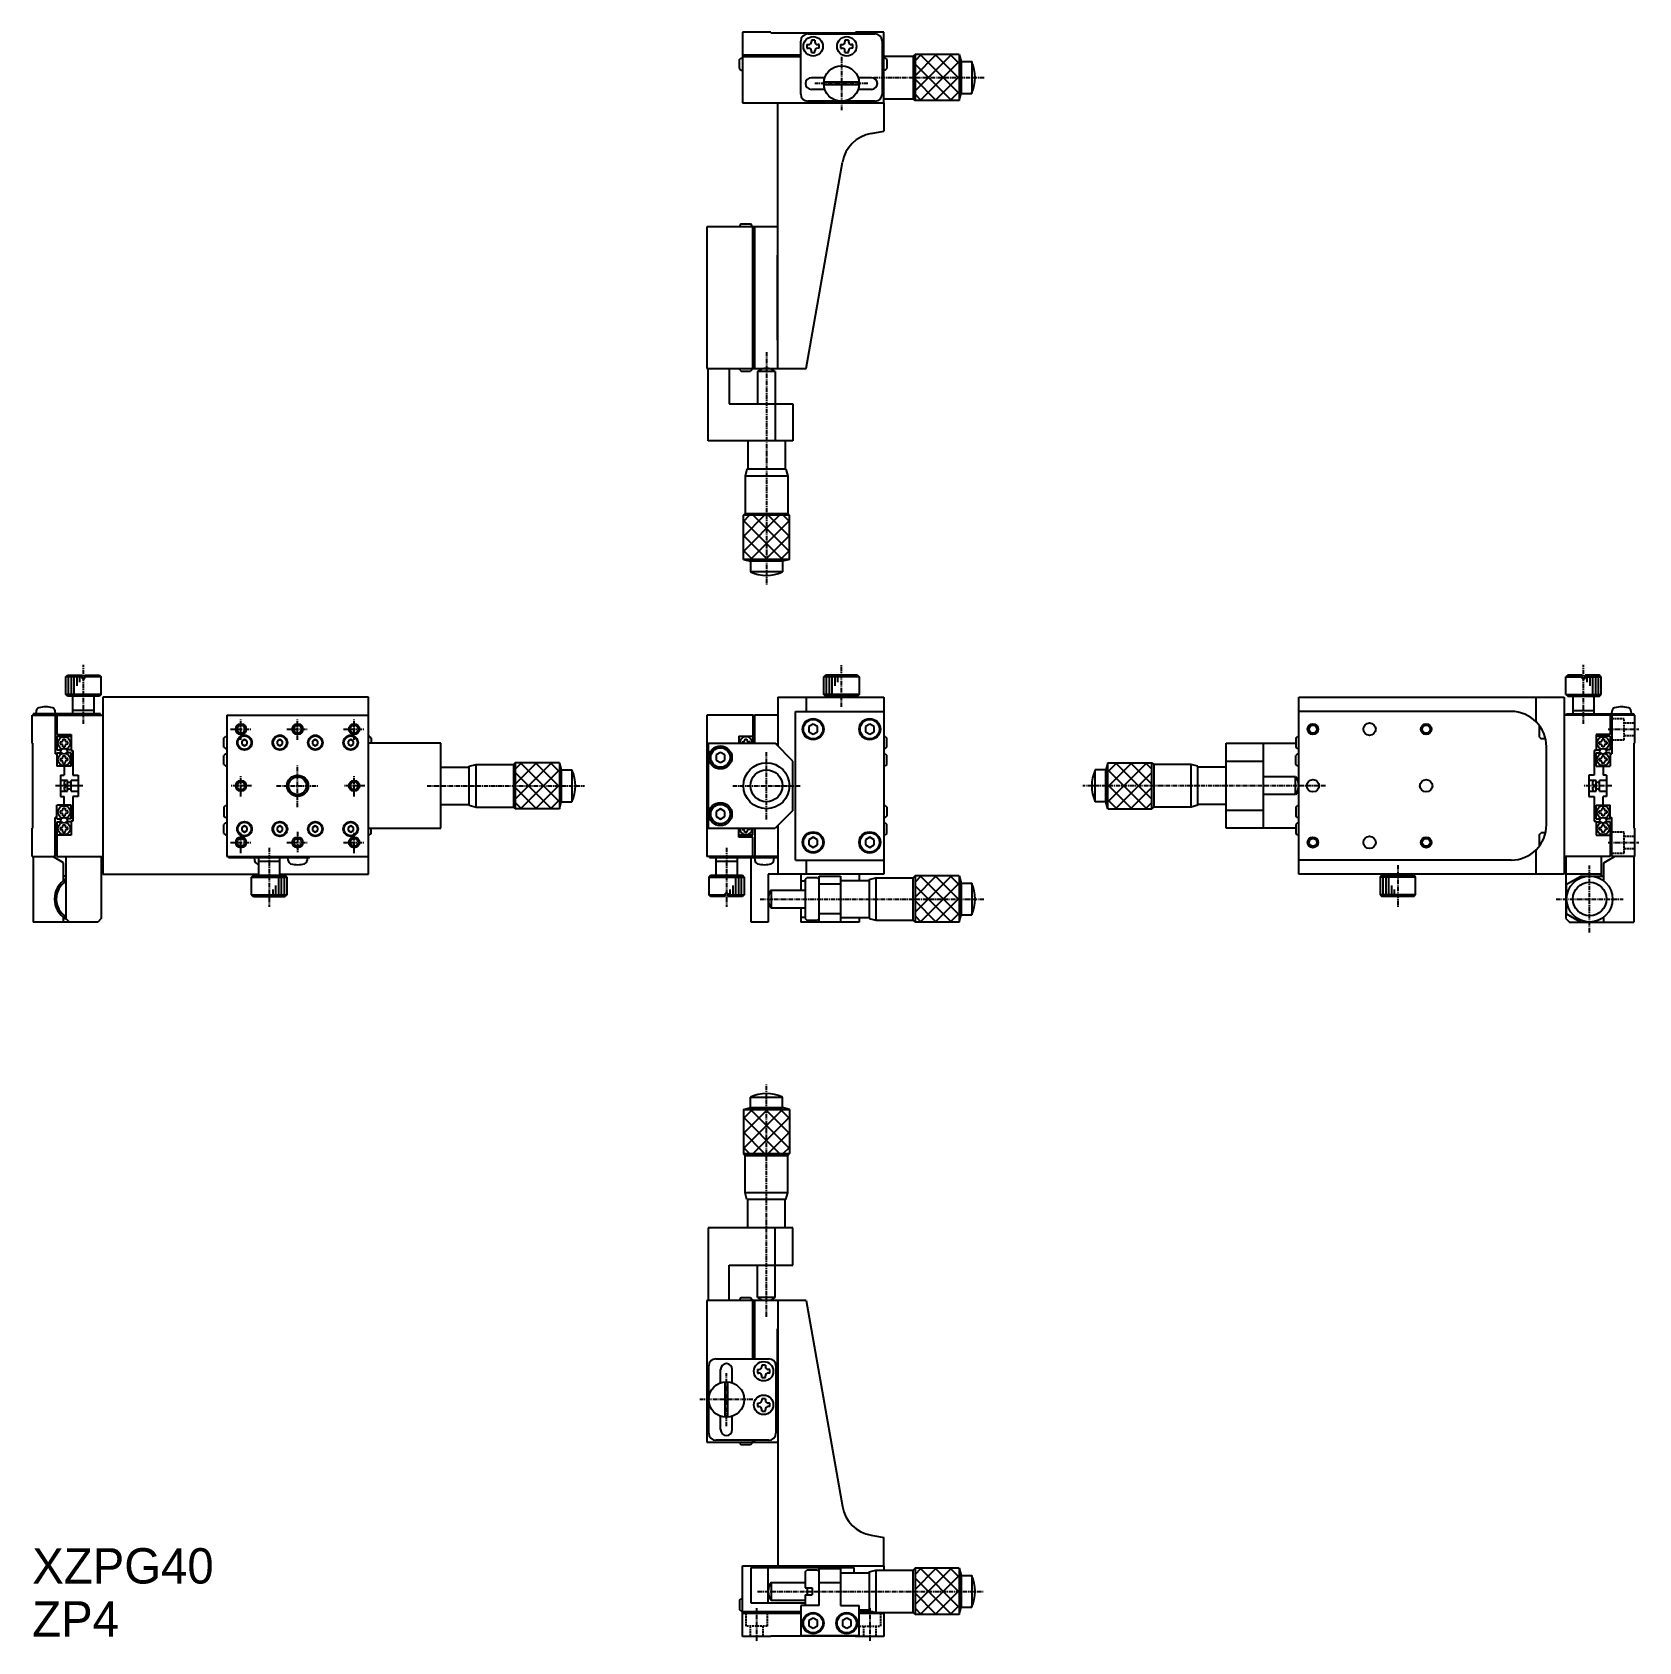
# Model space of a CAD drawing. Extents: x 12 to 466, y 6 to 461.
import ezdxf

# ---------------------------------------------------------------- set-up
doc = ezdxf.new("R2010")
doc.units = 0
doc.linetypes.add('CENTER', pattern=[2, 1.25, -0.25, 0.25, -0.25])
doc.linetypes.add('DASHED', pattern=[0.75, 0.5, -0.25])
doc.layers.get('0').update_dxf_attribs({"linetype": 'CONTINUOUS'})
doc.layers.add('CENTER', color=1, linetype='CENTER')

msp = doc.modelspace()

# ---------------------------------------------------------------- texts
at = {"color": 7, "linetype": 'CONTINUOUS'}
for s, p in [('XZPG40', (12, 22.4)), ('ZP4', (12, 7.4))]:
    msp.add_text(s, height=10, dxfattribs=at).set_placement(p)

# ---------------------------------------------------------------- linework, layer by layer
at = {"color": 7, "linetype": 'CONTINUOUS'}
for p, q in [((220.69, 460.81), (212.69, 460.81)), ((212.69, 460.81), (212.69, 440.81)), ((220.69, 460.81), (220.69, 460.61)), ((220.69, 460.61), (244.69, 460.61)), ((231.19, 460.31), (250.19, 460.31)), ((244.69, 460.81), (244.69, 460.61)), ((252.69, 460.81), (244.69, 460.81)), ((252.69, 440.81), (252.69, 460.81)), ((229.19, 443.31), (229.19, 458.31)), ((230.94, 457.31), (230.94, 456.31)), ((230.94, 457.31), (231.39, 457.31)), ((230.94, 456.31), (231.39, 456.31)), ((233.19, 458.56), (232.19, 458.56)), ((232.19, 458.56), (232.19, 458.11)), ((232.19, 455.06), (232.19, 455.51)), ((232.19, 455.06), (233.19, 455.06)), ((233.19, 458.56), (233.19, 458.11)), ((233.19, 455.06), (233.19, 455.51)), ((234.44, 457.31), (233.99, 457.31)), ((234.44, 456.31), (233.99, 456.31)), ((234.44, 456.31), (234.44, 457.31)), ((240.44, 457.31), (240.44, 456.31)), ((240.44, 457.31), (240.89, 457.31)), ((240.44, 456.31), (240.89, 456.31)), ((242.69, 458.56), (241.69, 458.56)), ((241.69, 458.56), (241.69, 458.11)), ((241.69, 455.06), (241.69, 455.51)), ((241.69, 455.06), (242.69, 455.06)), ((242.69, 458.56), (242.69, 458.11)), ((242.69, 455.06), (242.69, 455.51)), ((243.94, 457.31), (243.49, 457.31)), ((243.94, 456.31), (243.49, 456.31)), ((243.94, 456.31), (243.94, 457.31)), ((252.19, 458.31), (252.19, 443.31)), ((211.89, 453.11), (212.29, 453.51)), ((211.89, 450.51), (211.89, 453.11)), ((211.89, 450.51), (212.29, 450.11)), ((212.29, 453.51), (212.69, 453.51)), ((229.19, 454.31), (212.69, 454.31)), ((229.19, 453.81), (212.69, 453.81)), ((252.69, 454.31), (252.19, 454.31)), ((252.69, 453.81), (252.19, 453.81)), ((252.69, 454.03), (260.99, 454.03)), ((253.09, 453.51), (252.69, 453.51)), ((253.09, 453.51), (253.49, 453.11)), ((253.09, 450.11), (253.49, 450.51)), ((253.49, 453.11), (253.49, 450.51)), ((261.49, 454.53), (260.99, 454.03)), ((260.99, 454.03), (260.99, 442)), ((261.49, 454.53), (261.49, 441.5)), ((273.99, 454.53), (261.49, 454.53)), ((273.99, 454.53), (273.99, 441.5)), ((273.99, 454.53), (274.49, 452.51)), ((274.49, 452.51), (277.49, 452.51)), ((274.49, 452.51), (274.49, 443.51)), ((277.49, 452.51), (277.49, 443.51)), ((212.29, 450.11), (212.69, 450.11)), ((235.97, 447.96), (232.19, 447.96)), ((245.65, 445.91), (235.69, 445.91)), ((245.69, 446.71), (235.7, 446.71)), ((249.19, 447.96), (245.41, 447.96)), ((253.09, 450.11), (252.69, 450.11)), ((250.19, 441.31), (231.19, 441.31)), ((235.97, 444.66), (232.19, 444.66)), ((249.19, 444.66), (245.41, 444.66)), ((252.69, 442), (260.99, 442)), ((261.49, 441.5), (260.99, 442)), ((273.99, 441.5), (261.49, 441.5)), ((273.99, 441.5), (274.49, 443.51)), ((274.49, 443.51), (277.49, 443.51)), ((212.69, 440.81), (252.69, 440.81)), ((222.69, 365.81), (222.69, 440.81)), ((222.69, 440.81), (252.69, 440.81)), ((252.69, 440.81), (252.69, 432.81)), ((249.07, 432.18), (252.69, 432.81)), ((230.69, 365.81), (240.96, 424.06)), ((222.69, 405.81), (202.69, 405.81)), ((202.69, 405.81), (202.69, 365.81)), ((212.39, 406.61), (211.99, 406.21)), ((211.99, 406.21), (211.99, 405.81)), ((212.39, 406.61), (214.99, 406.61)), ((215.39, 406.21), (214.99, 406.61)), ((215.39, 406.21), (215.39, 405.81)), ((215.69, 365.81), (215.69, 405.81)), ((216.19, 365.81), (216.19, 405.81)), ((222.69, 397.81), (222.49, 397.81)), ((222.49, 397.81), (222.49, 373.81)), ((222.69, 373.81), (222.49, 373.81)), ((202.69, 365.81), (230.69, 365.81)), ((202.99, 345.31), (202.99, 365.81)), ((208.99, 365.81), (208.99, 355.81)), ((211.99, 365.41), (211.99, 365.81)), ((211.99, 365.41), (212.39, 365.01)), ((212.39, 365.01), (214.99, 365.01)), ((215.39, 365.41), (214.99, 365.01)), ((215.39, 365.41), (215.39, 365.81)), ((221.99, 364.93), (216.99, 364.94)), ((216.99, 364.94), (216.99, 355.81)), ((221.99, 364.94), (221.99, 345.31)), ((208.99, 355.81), (226.99, 355.81)), ((226.99, 355.81), (226.99, 345.31)), ((226.99, 345.31), (202.99, 345.31)), ((214.24, 345.31), (214.24, 337.31)), ((224.74, 345.31), (224.74, 337.31)), ((213.99, 337.31), (213.47, 335.38)), ((224.99, 337.31), (213.99, 337.31)), ((224.99, 337.31), (225.5, 335.38)), ((213.47, 335.38), (213.47, 324.81)), ((225.5, 335.38), (213.5, 335.38)), ((225.5, 335.38), (225.5, 324.81)), ((212.97, 324.31), (213.47, 324.81)), ((226, 324.31), (212.97, 324.31)), ((212.97, 311.81), (212.97, 324.31)), ((213.47, 324.81), (225.5, 324.81)), ((226, 324.31), (225.5, 324.81)), ((226, 311.81), (226, 324.31)), ((226, 311.81), (212.97, 311.81)), ((212.97, 311.81), (214.99, 311.31)), ((223.99, 311.31), (214.99, 311.31)), ((214.99, 311.31), (214.99, 308.31)), ((226, 311.81), (223.99, 311.31)), ((223.99, 311.31), (223.99, 308.31)), ((223.99, 308.31), (214.99, 308.31)), ((21.5, 278.65), (22, 279.15)), ((26.1, 278.65), (21.5, 278.65)), ((21.5, 273.65), (21.5, 278.65)), ((22, 279.15), (26.1, 279.15)), ((26.1, 278.15), (26.1, 279.15)), ((26.1, 278.15), (26.9, 278.15)), ((26.9, 279.15), (31, 279.15)), ((26.9, 278.15), (26.9, 279.15)), ((31.5, 278.65), (26.9, 278.65)), ((31, 279.15), (31.5, 278.65)), ((31.5, 273.65), (31.5, 278.65)), ((235.69, 278.65), (236.19, 279.15)), ((245.69, 278.65), (235.69, 278.65)), ((235.69, 273.65), (235.69, 278.65)), ((245.19, 279.15), (236.19, 279.15)), ((245.19, 279.15), (245.69, 278.65)), ((245.69, 278.65), (245.69, 273.65)), ((445.93, 279.15), (445.43, 278.65)), ((445.43, 278.65), (450.03, 278.65)), ((445.43, 273.65), (445.43, 278.65)), ((450.03, 279.15), (445.93, 279.15)), ((450.03, 278.15), (450.03, 279.15)), ((450.03, 278.15), (450.83, 278.15)), ((454.93, 279.15), (450.83, 279.15)), ((450.83, 278.15), (450.83, 279.15)), ((450.83, 278.65), (455.43, 278.65)), ((451.43, 277.17), (451.43, 278.65)), ((452.23, 276.07), (452.23, 278.65)), ((453.03, 273.65), (453.03, 278.65)), ((453.83, 273.65), (453.83, 278.65)), ((454.63, 273.65), (454.63, 278.65)), ((455.43, 278.65), (454.93, 279.15)), ((455.43, 273.65), (455.43, 278.65)), ((31.5, 273.65), (21.5, 273.65)), ((22, 273.15), (21.5, 273.65)), ((31, 273.15), (22, 273.15)), ((23.5, 268.15), (23.5, 273.15)), ((29.5, 268.15), (29.5, 273.15)), ((31.5, 273.65), (31, 273.15)), ((245.69, 273.65), (235.69, 273.65)), ((236.19, 273.15), (235.69, 273.65)), ((245.19, 273.15), (236.19, 273.15)), ((237.69, 273.15), (237.69, 272.85)), ((243.69, 273.15), (243.69, 272.85)), ((245.69, 273.65), (245.19, 273.15)), ((445.43, 273.65), (455.43, 273.65)), ((445.43, 273.65), (445.93, 273.15)), ((445.93, 273.15), (454.93, 273.15)), ((447.43, 268.15), (447.43, 273.15)), ((453.43, 268.15), (453.43, 273.15)), ((454.93, 273.15), (455.43, 273.65)), ((13.12, 269), (13.05, 268.15)), ((18.55, 268.15), (18.47, 269)), ((29.5, 269.15), (23.5, 269.15)), ((107, 272.85), (32, 272.85)), ((32, 272.85), (32, 222.85)), ((107, 222.85), (107, 272.85)), ((222.69, 272.85), (252.69, 272.85)), ((222.69, 272.85), (222.69, 259.15)), ((227.69, 226.85), (227.69, 268.85)), ((227.69, 268.85), (252.69, 268.85)), ((230.69, 272.85), (230.69, 268.85)), ((252.69, 272.85), (252.69, 222.85)), ((369.93, 272.85), (444.93, 272.85)), ((369.93, 222.85), (369.93, 272.85)), ((429.93, 268.85), (369.93, 268.85)), ((436.93, 272.85), (436.93, 265.99)), ((444.93, 272.85), (444.93, 222.85)), ((447.43, 269.15), (453.43, 269.15)), ((458.38, 268.15), (458.45, 269)), ((463.8, 269), (463.88, 268.15)), ((12, 259.85), (12, 267.85)), ((12, 267.85), (32, 267.85)), ((12.3, 268.15), (12.3, 267.85)), ((31.3, 268.15), (12.3, 268.15)), ((18.5, 267.85), (18.5, 256.85)), ((19, 267.85), (19, 262.35)), ((31.3, 267.85), (31.3, 268.15)), ((32, 267.85), (32, 227.85)), ((67, 267.85), (107, 267.85)), ((67, 267.85), (67, 227.85)), ((202.69, 267.85), (202.69, 227.85)), ((215.69, 267.85), (202.69, 267.85)), ((215.69, 267.85), (216.19, 267.85)), ((215.69, 267.85), (215.69, 259.85)), ((222.69, 267.85), (216.19, 267.85)), ((216.19, 259.85), (216.19, 267.85)), ((232.69, 265.29), (231.44, 264.57)), ((231.44, 264.57), (231.44, 263.13)), ((233.94, 264.57), (232.69, 265.29)), ((233.94, 263.13), (233.94, 264.57)), ((248.69, 265.29), (247.44, 264.57)), ((247.44, 264.57), (247.44, 263.13)), ((249.94, 264.57), (248.69, 265.29)), ((249.94, 263.13), (249.94, 264.57)), ((437.93, 261.6), (437.93, 264.85)), ((444.93, 267.85), (444.93, 227.85)), ((464.93, 267.85), (444.93, 267.85)), ((445.63, 268.15), (464.63, 268.15)), ((445.63, 267.85), (445.63, 268.15)), ((457.93, 267.85), (457.93, 262.35)), ((458.43, 267.85), (458.43, 256.85)), ((464.63, 268.15), (464.63, 267.85)), ((464.93, 259.85), (464.93, 267.85)), ((12.2, 259.85), (12, 259.85)), ((12.2, 235.85), (12.2, 259.85)), ((19, 262.35), (23, 262.35)), ((19, 261.85), (19, 258.05)), ((19, 261.85), (23, 261.85)), ((19.9, 260.25), (19.9, 259.65)), ((19.9, 260.25), (20.2, 260.25)), ((19.9, 259.65), (20.2, 259.65)), ((20.7, 261.05), (21.3, 261.05)), ((20.7, 261.05), (20.7, 260.75)), ((21.3, 261.05), (21.3, 260.75)), ((22.1, 260.25), (21.8, 260.25)), ((22.1, 259.65), (21.8, 259.65)), ((22.1, 259.65), (22.1, 260.25)), ((23, 262.35), (23, 257.85)), ((66.2, 261.35), (66.6, 261.75)), ((66.2, 258.75), (66.2, 261.35)), ((66.6, 261.75), (67, 261.75)), ((72, 260.92), (71.25, 260.48)), ((71.25, 260.48), (71.25, 259.62)), ((71.25, 259.62), (72, 259.18)), ((72.75, 260.48), (72, 260.92)), ((72, 259.18), (72.75, 259.62)), ((72.75, 259.62), (72.75, 260.48)), ((82, 260.92), (81.25, 260.48)), ((81.25, 260.48), (81.25, 259.62)), ((81.25, 259.62), (82, 259.18)), ((82.75, 260.48), (82, 260.92)), ((82, 259.18), (82.75, 259.62)), ((82.75, 259.62), (82.75, 260.48)), ((92, 260.92), (91.25, 260.48)), ((91.25, 260.48), (91.25, 259.62)), ((91.25, 259.62), (92, 259.18)), ((92.75, 260.48), (92, 260.92)), ((92, 259.18), (92.75, 259.62)), ((92.75, 259.62), (92.75, 260.48)), ((102, 260.92), (101.25, 260.48)), ((101.25, 260.48), (101.25, 259.62)), ((101.25, 259.62), (102, 259.18)), ((102.75, 260.48), (102, 260.92)), ((102, 259.18), (102.75, 259.62)), ((102.75, 259.62), (102.75, 260.48)), ((107.4, 261.75), (107, 261.75)), ((127.5, 259.85), (107, 259.85)), ((107.4, 261.75), (107.8, 261.35)), ((107.8, 261.35), (107.8, 259.85)), ((127.5, 235.85), (127.5, 259.85)), ((202.99, 259.85), (221.99, 259.85)), ((202.99, 259.85), (202.99, 235.85)), ((211.69, 261.85), (211.69, 259.85)), ((211.69, 261.85), (215.69, 261.85)), ((212.59, 260.25), (212.59, 259.85)), ((212.59, 260.25), (212.89, 260.25)), ((213.39, 261.05), (213.99, 261.05)), ((213.39, 261.05), (213.39, 260.75)), ((213.99, 261.05), (213.99, 260.75)), ((214.79, 260.25), (214.49, 260.25)), ((214.79, 259.85), (214.79, 260.25)), ((226.99, 254.85), (221.99, 259.85)), ((222.49, 259.85), (222.69, 259.85)), ((222.49, 259.35), (222.49, 259.85)), ((231.44, 263.13), (232.69, 262.41)), ((232.69, 262.41), (233.94, 263.13)), ((247.44, 263.13), (248.69, 262.41)), ((248.69, 262.41), (249.94, 263.13)), ((253.09, 261.75), (252.69, 261.75)), ((253.09, 261.75), (253.49, 261.35)), ((253.49, 258.75), (253.49, 261.35)), ((349.43, 259.85), (369.13, 259.85)), ((349.43, 235.85), (349.43, 259.85)), ((359.93, 235.85), (359.93, 259.85)), ((369.13, 261.35), (369.53, 261.75)), ((369.13, 261.35), (369.13, 258.75)), ((369.53, 261.75), (369.93, 261.75)), ((437.93, 261.6), (438.43, 261.1)), ((439.67, 261.1), (438.43, 261.1)), ((457.93, 262.35), (453.93, 262.35)), ((453.93, 262.35), (453.93, 257.85)), ((457.93, 261.85), (453.93, 261.85)), ((454.83, 259.65), (454.83, 260.25)), ((454.83, 260.25), (455.13, 260.25)), ((454.83, 259.65), (455.13, 259.65)), ((456.23, 261.05), (455.63, 261.05)), ((455.63, 261.05), (455.63, 260.75)), ((456.23, 261.05), (456.23, 260.75)), ((457.03, 260.25), (456.73, 260.25)), ((457.03, 259.65), (456.73, 259.65)), ((457.03, 260.25), (457.03, 259.65)), ((457.93, 261.85), (457.93, 258.05)), ((464.73, 259.85), (464.93, 259.85)), ((464.73, 235.85), (464.73, 259.85)), ((19, 256.85), (18.5, 256.85)), ((19, 258.05), (20.39, 258.05)), ((19, 257.15), (20.39, 257.15)), ((19, 257.15), (19, 253.35)), ((19.9, 255.55), (19.9, 254.95)), ((19.9, 255.55), (20.2, 255.55)), ((19.9, 254.95), (20.2, 254.95)), ((20.58, 258.25), (19.94, 257.6)), ((20.58, 256.95), (19.94, 257.6)), ((20.7, 258.85), (20.7, 259.15)), ((20.7, 258.85), (21.3, 258.85)), ((20.7, 256.35), (21.3, 256.35)), ((20.7, 256.35), (20.7, 256.05)), ((21.3, 258.85), (21.3, 259.15)), ((21.3, 256.35), (21.3, 256.05)), ((22.06, 257.6), (21.41, 258.25)), ((22.06, 257.6), (21.41, 256.95)), ((23, 258.05), (21.61, 258.05)), ((23, 257.15), (21.61, 257.15)), ((22.1, 255.55), (21.8, 255.55)), ((22.1, 254.95), (21.8, 254.95)), ((22.1, 254.95), (22.1, 255.55)), ((23, 257.85), (23.5, 257.85)), ((23, 253.35), (23, 257.15)), ((23.5, 257.85), (23.5, 250.85)), ((66.2, 258.75), (66.6, 258.35)), ((66.6, 256.85), (66.2, 256.45)), ((66.2, 253.85), (66.2, 256.45)), ((66.6, 258.35), (67, 258.35)), ((66.6, 256.85), (67, 256.85)), ((206.49, 257.29), (205.24, 256.57)), ((205.24, 256.57), (205.24, 255.13)), ((205.24, 255.13), (206.49, 254.41)), ((207.74, 256.57), (206.49, 257.29)), ((206.49, 254.41), (207.74, 255.13)), ((207.74, 255.13), (207.74, 256.57)), ((226.99, 240.85), (226.99, 254.85)), ((253.09, 258.35), (252.69, 258.35)), ((253.09, 256.85), (252.69, 256.85)), ((253.09, 258.35), (253.49, 258.75)), ((253.09, 256.85), (253.49, 256.45)), ((253.49, 253.85), (253.49, 256.45)), ((349.43, 254.85), (359.93, 254.85)), ((369.53, 258.35), (369.13, 258.75)), ((369.53, 256.85), (369.13, 256.45)), ((369.13, 253.85), (369.13, 256.45)), ((369.53, 258.35), (369.93, 258.35)), ((369.53, 256.85), (369.93, 256.85)), ((439.93, 236.85), (439.93, 258.85)), ((453.93, 257.85), (453.43, 257.85)), ((453.43, 257.85), (453.43, 250.85)), ((453.93, 258.05), (455.31, 258.05)), ((453.93, 257.15), (455.31, 257.15)), ((453.93, 253.35), (453.93, 257.15)), ((454.83, 254.95), (454.83, 255.55)), ((454.83, 255.55), (455.13, 255.55)), ((454.83, 254.95), (455.13, 254.95)), ((454.86, 257.6), (455.51, 258.25)), ((454.86, 257.6), (455.51, 256.95)), ((455.63, 258.85), (455.63, 259.15)), ((456.23, 258.85), (455.63, 258.85)), ((456.23, 256.35), (455.63, 256.35)), ((455.63, 256.35), (455.63, 256.05)), ((456.23, 258.85), (456.23, 259.15)), ((456.23, 256.35), (456.23, 256.05)), ((456.34, 258.25), (456.99, 257.6)), ((456.34, 256.95), (456.99, 257.6)), ((457.93, 258.05), (456.54, 258.05)), ((457.93, 257.15), (456.54, 257.15)), ((457.03, 255.55), (456.73, 255.55)), ((457.03, 254.95), (456.73, 254.95)), ((457.03, 255.55), (457.03, 254.95)), ((457.93, 257.15), (457.93, 253.35)), ((457.93, 256.85), (458.43, 256.85)), ((23, 253.35), (19, 253.35)), ((20, 250.85), (20, 244.85)), ((20, 250.85), (21, 250.85)), ((20.7, 254.15), (20.7, 254.45)), ((20.7, 254.15), (21.3, 254.15)), ((21, 253.35), (21, 250.85)), ((21.3, 254.15), (21.3, 254.45)), ((23.5, 250.85), (25, 250.85)), ((25, 250.85), (25, 244.85)), ((66.2, 253.85), (66.6, 253.45)), ((66.6, 253.45), (67, 253.45)), ((127.5, 253.1), (135.5, 253.1)), ((135.5, 253.35), (137.43, 253.87)), ((135.5, 242.35), (135.5, 253.35)), ((137.43, 253.87), (148, 253.87)), ((137.43, 241.83), (137.43, 253.83)), ((148.5, 254.37), (148, 253.87)), ((148, 253.87), (148, 241.83)), ((148.5, 254.37), (148.5, 241.33)), ((161, 254.37), (148.5, 254.37)), ((161, 254.37), (161, 241.33)), ((161, 254.37), (161.5, 252.35)), ((161.5, 252.35), (164.5, 252.35)), ((161.5, 252.35), (161.5, 243.35)), ((164.5, 252.35), (164.5, 243.35)), ((253.09, 253.45), (252.69, 253.45)), ((253.49, 253.85), (253.09, 253.45)), ((312.43, 243.35), (312.43, 252.35)), ((315.43, 252.35), (312.43, 252.35)), ((315.93, 254.37), (315.43, 252.35)), ((315.43, 243.35), (315.43, 252.35)), ((315.93, 241.33), (315.93, 254.37)), ((315.93, 254.37), (328.43, 254.37)), ((328.43, 241.33), (328.43, 254.37)), ((328.43, 254.37), (328.93, 253.87)), ((328.93, 253.87), (328.93, 241.83)), ((339.49, 253.87), (328.93, 253.87)), ((341.43, 253.35), (339.49, 253.87)), ((339.49, 241.83), (339.49, 253.83)), ((341.43, 242.35), (341.43, 253.35)), ((349.43, 253.1), (341.43, 253.1)), ((369.05, 250.35), (359.93, 250.35)), ((369.05, 245.35), (369.05, 250.35)), ((369.53, 253.45), (369.13, 253.85)), ((369.53, 253.45), (369.93, 253.45)), ((453.43, 250.85), (451.93, 250.85)), ((451.93, 250.85), (451.93, 244.85)), ((453.93, 253.35), (457.93, 253.35)), ((455.63, 254.15), (455.63, 254.45)), ((456.23, 254.15), (455.63, 254.15)), ((455.93, 253.35), (455.93, 250.85)), ((456.93, 250.85), (455.93, 250.85)), ((456.23, 254.15), (456.23, 254.45)), ((456.93, 250.85), (456.93, 244.85)), ((26.35, 247.85), (18.56, 247.85)), ((22, 249.35), (20, 249.35)), ((20, 246.35), (22, 246.35)), ((21, 248.85), (21.5, 249.35)), ((21, 248.85), (21, 248.25)), ((21, 248.25), (21.5, 248.25)), ((21, 247.45), (21, 246.85)), ((21, 247.45), (21.5, 247.45)), ((21, 246.85), (21.5, 246.35)), ((21.5, 248.25), (21.5, 247.45)), ((22, 246.35), (22, 249.35)), ((22, 248.85), (23, 248.85)), ((23, 246.85), (22, 246.85)), ((23, 246.35), (23, 249.35)), ((25, 249.35), (23, 249.35)), ((23, 246.35), (25, 246.35)), ((453.93, 249.35), (451.93, 249.35)), ((451.93, 246.35), (453.93, 246.35)), ((452.93, 248.85), (453.43, 249.35)), ((452.93, 248.85), (452.93, 248.25)), ((452.93, 248.25), (453.43, 248.25)), ((452.93, 247.45), (452.93, 246.85)), ((452.93, 247.45), (453.43, 247.45)), ((452.93, 246.85), (453.43, 246.35)), ((453.43, 248.25), (453.43, 247.45)), ((453.93, 246.35), (453.93, 249.35)), ((453.93, 248.85), (454.93, 248.85)), ((454.93, 246.85), (453.93, 246.85)), ((454.93, 246.35), (454.93, 249.35)), ((456.93, 249.35), (454.93, 249.35)), ((454.93, 246.35), (456.93, 246.35)), ((23, 242.35), (19, 242.35)), ((19, 238.55), (19, 242.35)), ((20, 244.85), (21, 244.85)), ((20.7, 241.55), (21.3, 241.55)), ((20.7, 241.55), (20.7, 241.25)), ((21, 242.35), (21, 244.85)), ((21.3, 241.55), (21.3, 241.25)), ((23, 238.55), (23, 242.35)), ((25, 244.85), (23.5, 244.85)), ((23.5, 244.85), (23.5, 237.85)), ((66.2, 241.85), (66.6, 242.25)), ((66.2, 241.85), (66.2, 239.25)), ((66.6, 242.25), (67, 242.25)), ((127.5, 242.6), (135.5, 242.6)), ((135.5, 242.35), (137.43, 241.83)), ((137.43, 241.83), (148, 241.83)), ((148.5, 241.33), (148, 241.83)), ((161, 241.33), (148.5, 241.33)), ((161, 241.33), (161.5, 243.35)), ((161.5, 243.35), (164.5, 243.35)), ((206.49, 241.29), (205.24, 240.57)), ((207.74, 240.57), (206.49, 241.29)), ((253.09, 242.25), (252.69, 242.25)), ((253.09, 242.25), (253.49, 241.85)), ((253.49, 241.85), (253.49, 239.25)), ((315.43, 243.35), (312.43, 243.35)), ((315.93, 241.33), (315.43, 243.35)), ((315.93, 241.33), (328.43, 241.33)), ((328.43, 241.33), (328.93, 241.83)), ((339.49, 241.83), (328.93, 241.83)), ((341.43, 242.35), (339.49, 241.83)), ((349.43, 242.6), (341.43, 242.6)), ((369.05, 245.35), (359.93, 245.35)), ((369.13, 241.85), (369.53, 242.25)), ((369.13, 241.85), (369.13, 239.25)), ((369.53, 242.25), (369.93, 242.25)), ((451.93, 244.85), (453.43, 244.85)), ((453.43, 244.85), (453.43, 237.85)), ((453.93, 242.35), (457.93, 242.35)), ((453.93, 238.55), (453.93, 242.35)), ((456.23, 241.55), (455.63, 241.55)), ((455.63, 241.55), (455.63, 241.25)), ((455.93, 242.35), (455.93, 244.85)), ((456.93, 244.85), (455.93, 244.85)), ((456.23, 241.55), (456.23, 241.25)), ((457.93, 238.55), (457.93, 242.35)), ((18.5, 227.85), (18.5, 238.85)), ((19, 238.85), (18.5, 238.85)), ((19, 238.55), (20.39, 238.55)), ((19, 237.65), (19, 227.85)), ((19, 237.65), (20.39, 237.65)), ((19.9, 240.75), (19.9, 240.15)), ((19.9, 240.75), (20.2, 240.75)), ((19.9, 240.15), (20.2, 240.15)), ((20.58, 238.75), (19.94, 238.1)), ((20.58, 237.45), (19.94, 238.1)), ((20.7, 239.35), (20.7, 239.65)), ((20.7, 239.35), (21.3, 239.35)), ((20.7, 236.85), (21.3, 236.85)), ((20.7, 236.85), (20.7, 236.55)), ((21.3, 239.35), (21.3, 239.65)), ((21.3, 236.85), (21.3, 236.55)), ((22.06, 238.1), (21.41, 238.75)), ((22.06, 238.1), (21.41, 237.45)), ((23, 238.55), (21.61, 238.55)), ((23, 237.65), (21.61, 237.65)), ((22.1, 240.75), (21.8, 240.75)), ((22.1, 240.15), (21.8, 240.15)), ((22.1, 240.15), (22.1, 240.75)), ((23, 237.85), (23, 233.85)), ((23.5, 237.85), (23, 237.85)), ((66.6, 238.85), (66.2, 239.25)), ((66.6, 237.35), (66.2, 236.95)), ((66.2, 234.35), (66.2, 236.95)), ((66.6, 238.85), (67, 238.85)), ((66.6, 237.35), (67, 237.35)), ((205.24, 240.57), (205.24, 239.13)), ((205.24, 239.13), (206.49, 238.41)), ((206.49, 238.41), (207.74, 239.13)), ((207.74, 239.13), (207.74, 240.57)), ((226.99, 240.85), (221.99, 235.85)), ((222.69, 236.55), (222.69, 222.85)), ((253.09, 238.85), (252.69, 238.85)), ((253.09, 237.35), (252.69, 237.35)), ((253.09, 238.85), (253.49, 239.25)), ((253.09, 237.35), (253.49, 236.95)), ((253.49, 234.35), (253.49, 236.95)), ((359.93, 240.85), (349.43, 240.85)), ((369.53, 238.85), (369.13, 239.25)), ((369.53, 237.35), (369.13, 236.95)), ((369.13, 236.95), (369.13, 234.35)), ((369.53, 238.85), (369.93, 238.85)), ((369.53, 237.35), (369.93, 237.35)), ((453.43, 237.85), (453.93, 237.85)), ((453.93, 238.55), (455.31, 238.55)), ((453.93, 237.85), (453.93, 233.85)), ((453.93, 237.65), (455.31, 237.65)), ((454.83, 240.15), (454.83, 240.75)), ((454.83, 240.75), (455.13, 240.75)), ((454.83, 240.15), (455.13, 240.15)), ((454.86, 238.1), (455.51, 238.75)), ((454.86, 238.1), (455.51, 237.45)), ((455.63, 239.35), (455.63, 239.65)), ((456.23, 239.35), (455.63, 239.35)), ((456.23, 236.85), (455.63, 236.85)), ((455.63, 236.85), (455.63, 236.55)), ((456.23, 239.35), (456.23, 239.65)), ((456.23, 236.85), (456.23, 236.55)), ((456.34, 238.75), (456.99, 238.1)), ((456.34, 237.45), (456.99, 238.1)), ((457.93, 238.55), (456.54, 238.55)), ((457.93, 237.65), (456.54, 237.65)), ((457.03, 240.75), (456.73, 240.75)), ((457.03, 240.15), (456.73, 240.15)), ((457.03, 240.75), (457.03, 240.15)), ((457.93, 238.85), (458.43, 238.85)), ((457.93, 237.65), (457.93, 227.85)), ((458.43, 227.85), (458.43, 238.85)), ((12, 227.85), (12, 235.85)), ((12.2, 235.85), (12, 235.85)), ((23, 233.85), (19, 233.85)), ((19.9, 236.05), (19.9, 235.45)), ((19.9, 236.05), (20.2, 236.05)), ((19.9, 235.45), (20.2, 235.45)), ((20.7, 234.65), (20.7, 234.95)), ((20.7, 234.65), (21.3, 234.65)), ((21.3, 234.65), (21.3, 234.95)), ((22.1, 236.05), (21.8, 236.05)), ((22.1, 235.45), (21.8, 235.45)), ((22.1, 235.45), (22.1, 236.05)), ((66.2, 234.35), (66.6, 233.95)), ((66.6, 233.95), (67, 233.95)), ((72, 236.52), (71.25, 236.08)), ((71.25, 236.08), (71.25, 235.22)), ((71.25, 235.22), (72, 234.78)), ((72.75, 236.08), (72, 236.52)), ((72, 234.78), (72.75, 235.22)), ((72.75, 235.22), (72.75, 236.08)), ((82, 236.52), (81.25, 236.08)), ((81.25, 236.08), (81.25, 235.22)), ((81.25, 235.22), (82, 234.78)), ((82.75, 236.08), (82, 236.52)), ((82, 234.78), (82.75, 235.22)), ((82.75, 235.22), (82.75, 236.08)), ((92, 236.52), (91.25, 236.08)), ((91.25, 236.08), (91.25, 235.22)), ((91.25, 235.22), (92, 234.78)), ((92.75, 236.08), (92, 236.52)), ((92, 234.78), (92.75, 235.22)), ((92.75, 235.22), (92.75, 236.08)), ((102, 236.52), (101.25, 236.08)), ((101.25, 236.08), (101.25, 235.22)), ((101.25, 235.22), (102, 234.78)), ((102.75, 236.08), (102, 236.52)), ((102, 234.78), (102.75, 235.22)), ((102.75, 235.22), (102.75, 236.08)), ((107, 235.85), (127.5, 235.85)), ((107.4, 233.95), (107, 233.95)), ((107.8, 234.35), (107.4, 233.95)), ((107.8, 234.35), (107.8, 235.85)), ((202.99, 235.85), (221.99, 235.85)), ((211.69, 233.35), (211.69, 235.85)), ((215.69, 233.85), (211.69, 233.85)), ((215.69, 233.35), (211.69, 233.35)), ((212.59, 235.85), (212.59, 235.45)), ((212.59, 235.45), (212.89, 235.45)), ((213.39, 234.65), (213.39, 234.95)), ((213.39, 234.65), (213.99, 234.65)), ((213.99, 234.65), (213.99, 234.95)), ((214.79, 235.45), (214.49, 235.45)), ((214.79, 235.45), (214.79, 235.85)), ((215.69, 233.85), (215.69, 235.85)), ((215.69, 227.85), (215.69, 233.35)), ((216.19, 235.85), (216.19, 227.85)), ((222.49, 235.85), (222.49, 236.35)), ((222.49, 235.85), (222.69, 235.85)), ((232.69, 233.29), (231.44, 232.57)), ((231.44, 232.57), (231.44, 231.13)), ((233.94, 232.57), (232.69, 233.29)), ((233.94, 231.13), (233.94, 232.57)), ((248.69, 233.29), (247.44, 232.57)), ((247.44, 232.57), (247.44, 231.13)), ((249.94, 232.57), (248.69, 233.29)), ((249.94, 231.13), (249.94, 232.57)), ((253.09, 233.95), (252.69, 233.95)), ((253.49, 234.35), (253.09, 233.95)), ((369.13, 235.85), (349.43, 235.85)), ((369.53, 233.95), (369.13, 234.35)), ((369.53, 233.95), (369.93, 233.95)), ((437.93, 234.1), (438.43, 234.6)), ((437.93, 230.85), (437.93, 234.1)), ((439.67, 234.6), (438.43, 234.6)), ((453.93, 233.85), (457.93, 233.85)), ((454.83, 235.45), (454.83, 236.05)), ((454.83, 236.05), (455.13, 236.05)), ((454.83, 235.45), (455.13, 235.45)), ((455.63, 234.65), (455.63, 234.95)), ((456.23, 234.65), (455.63, 234.65)), ((456.23, 234.65), (456.23, 234.95)), ((457.03, 236.05), (456.73, 236.05)), ((457.03, 235.45), (456.73, 235.45)), ((457.03, 236.05), (457.03, 235.45)), ((464.73, 235.85), (464.93, 235.85)), ((464.93, 227.85), (464.93, 235.85)), ((12, 227.85), (18.5, 227.85)), ((12.3, 227.85), (12.3, 209.35)), ((20.8, 226.12), (17.8, 227.85)), ((19, 227.85), (32, 227.85)), ((21.5, 227.85), (21.5, 210.35)), ((31.5, 227.85), (31.5, 210.35)), ((67, 227.85), (107, 227.85)), ((67.5, 227.85), (67.5, 227.55)), ((67.5, 227.55), (90.5, 227.55)), ((74.75, 227.55), (74.82, 226.7)), ((76, 222.55), (76, 227.55)), ((82, 222.55), (82, 227.55)), ((84.32, 226.7), (84.25, 227.55)), ((89.75, 227.55), (89.67, 226.7)), ((90.5, 227.55), (90.5, 227.85)), ((222.69, 227.85), (202.69, 227.85)), ((203.39, 227.85), (203.39, 227.55)), ((203.39, 227.55), (222.39, 227.55)), ((205.19, 227.55), (205.19, 222.55)), ((211.19, 227.55), (211.19, 222.55)), ((215.19, 209.35), (215.19, 227.85)), ((216.14, 227.55), (216.21, 226.7)), ((221.56, 226.7), (221.64, 227.55)), ((222.39, 227.55), (222.39, 227.85)), ((231.44, 231.13), (232.69, 230.41)), ((232.69, 230.41), (233.94, 231.13)), ((247.44, 231.13), (248.69, 230.41)), ((248.69, 230.41), (249.94, 231.13)), ((436.93, 229.71), (436.93, 222.85)), ((457.93, 227.85), (444.93, 227.85)), ((445.43, 227.85), (445.43, 210.35)), ((455.43, 227.85), (455.43, 222.35)), ((456.13, 226.12), (459.13, 227.85)), ((464.93, 227.85), (458.43, 227.85)), ((464.63, 227.85), (464.63, 209.35)), ((20.8, 220.97), (20.8, 226.12)), ((76, 226.55), (82, 226.55)), ((205.19, 226.55), (211.19, 226.55)), ((227.69, 226.85), (252.69, 226.85)), ((230.69, 226.85), (230.69, 222.85)), ((429.93, 226.85), (369.93, 226.85)), ((456.13, 220.97), (456.13, 226.12)), ((21.5, 222.35), (20.8, 222.35)), ((32, 222.85), (76, 222.85)), ((74, 222.05), (74.5, 222.55)), ((74, 222.05), (84, 222.05)), ((74, 217.05), (74, 222.05)), ((74.5, 222.55), (83.5, 222.55)), ((82, 222.85), (107, 222.85)), ((83.5, 222.55), (84, 222.05)), ((84, 222.05), (84, 217.05)), ((203.19, 222.05), (203.69, 222.55)), ((203.19, 222.05), (213.19, 222.05)), ((203.19, 222.05), (203.19, 217.05)), ((203.69, 222.55), (212.69, 222.55)), ((212.69, 222.55), (213.19, 222.05)), ((213.19, 222.05), (213.19, 217.05)), ((222.69, 222.85), (219.99, 222.85)), ((219.99, 222.85), (219.99, 209.35)), ((220.86, 218.35), (220.86, 213.35)), ((220.86, 218.35), (230.44, 218.35)), ((252.69, 222.85), (222.69, 222.85)), ((229.19, 222.85), (229.19, 218.35)), ((229.19, 220.97), (230.44, 220.97)), ((230.44, 221.35), (230.94, 221.85)), ((230.44, 221.35), (230.44, 210.35)), ((233.94, 221.85), (230.94, 221.85)), ((233.94, 221.85), (234.44, 221.35)), ((234.44, 222.35), (240.44, 222.35)), ((234.44, 209.35), (234.44, 222.35)), ((240.44, 220.06), (234.44, 220.06)), ((240.44, 222.35), (240.44, 209.35)), ((240.44, 221.1), (248.49, 221.1)), ((245.69, 222.85), (245.69, 221.1)), ((248.49, 221.35), (250.42, 221.87)), ((248.49, 221.35), (248.49, 210.35)), ((250.42, 221.87), (250.42, 209.87)), ((250.42, 221.87), (260.99, 221.87)), ((261.49, 222.37), (260.99, 221.87)), ((260.99, 209.83), (260.99, 221.87)), ((261.49, 222.37), (261.49, 209.33)), ((273.99, 222.37), (261.49, 222.37)), ((273.99, 222.37), (273.99, 209.33)), ((273.99, 222.37), (274.49, 220.35)), ((274.49, 220.35), (277.49, 220.35)), ((274.49, 220.35), (274.49, 211.35)), ((277.49, 220.35), (277.49, 211.35)), ((444.93, 222.85), (369.93, 222.85)), ((393.43, 222.55), (392.93, 222.05)), ((402.93, 222.05), (392.93, 222.05)), ((392.93, 222.05), (392.93, 217.05)), ((402.43, 222.55), (393.43, 222.55)), ((394.93, 222.55), (394.93, 222.85)), ((400.93, 222.55), (400.93, 222.85)), ((402.93, 222.05), (402.43, 222.55)), ((402.93, 217.05), (402.93, 222.05)), ((455.43, 222.85), (445.43, 222.85)), ((445.63, 220.06), (449.6, 222.35)), ((445.63, 211.64), (445.63, 220.06)), ((449.6, 222.35), (456.13, 222.35)), ((74, 217.05), (84, 217.05)), ((74.5, 216.55), (74, 217.05)), ((74.5, 216.55), (83.5, 216.55)), ((84, 217.05), (83.5, 216.55)), ((203.19, 217.05), (207.79, 217.05)), ((203.69, 216.55), (203.19, 217.05)), ((207.79, 216.55), (203.69, 216.55)), ((207.79, 217.55), (207.79, 216.55)), ((207.79, 217.55), (208.59, 217.55)), ((208.59, 217.55), (208.59, 216.55)), ((208.59, 217.05), (213.19, 217.05)), ((212.69, 216.55), (208.59, 216.55)), ((213.19, 217.05), (212.69, 216.55)), ((402.93, 217.05), (392.93, 217.05)), ((392.93, 217.05), (393.43, 216.55)), ((402.43, 216.55), (393.43, 216.55)), ((402.43, 216.55), (402.93, 217.05)), ((30.5, 209.35), (12.3, 209.35)), ((20.8, 209.35), (20.8, 210.73)), ((22.5, 209.35), (21.5, 210.35)), ((31.5, 210.35), (30.5, 209.35)), ((219.99, 209.35), (215.19, 209.35)), ((220.86, 213.35), (230.44, 213.35)), ((229.19, 213.35), (229.19, 209.35)), ((229.19, 210.73), (230.44, 210.73)), ((245.69, 209.35), (229.19, 209.35)), ((230.44, 210.35), (230.94, 209.85)), ((230.94, 209.85), (233.94, 209.85)), ((234.44, 210.35), (233.94, 209.85)), ((240.44, 211.64), (234.44, 211.64)), ((240.44, 210.6), (248.49, 210.6)), ((245.69, 210.6), (245.69, 209.35)), ((248.49, 210.35), (250.42, 209.83)), ((250.42, 209.83), (260.99, 209.83)), ((261.49, 209.33), (260.99, 209.83)), ((273.99, 209.33), (261.49, 209.33)), ((273.99, 209.33), (274.49, 211.35)), ((274.49, 211.35), (277.49, 211.35)), ((445.43, 210.35), (446.43, 209.35)), ((445.63, 211.64), (449.6, 209.35)), ((446.43, 209.35), (464.63, 209.35)), ((456.13, 209.35), (456.13, 210.73)), ((214.99, 159.9), (223.99, 159.9)), ((214.99, 156.9), (214.99, 159.9)), ((223.99, 156.9), (223.99, 159.9)), ((212.97, 156.4), (214.99, 156.9)), ((212.97, 156.4), (226, 156.4)), ((212.97, 156.4), (212.97, 143.9)), ((214.99, 156.9), (223.99, 156.9)), ((226, 156.4), (223.99, 156.9)), ((226, 156.4), (226, 143.9)), ((212.97, 143.9), (226, 143.9)), ((212.97, 143.9), (213.47, 143.4)), ((213.47, 132.83), (213.47, 143.4)), ((213.47, 143.4), (225.5, 143.4)), ((226, 143.9), (225.5, 143.4)), ((225.5, 132.83), (225.5, 143.4)), ((213.99, 130.9), (213.47, 132.83)), ((225.5, 132.83), (213.5, 132.83)), ((224.99, 130.9), (225.5, 132.83)), ((224.99, 130.9), (213.99, 130.9)), ((214.24, 122.9), (214.24, 130.9)), ((224.74, 122.9), (224.74, 130.9)), ((202.99, 122.9), (202.99, 102.4)), ((226.99, 122.9), (202.99, 122.9)), ((221.99, 103.28), (221.99, 122.9)), ((226.99, 112.4), (226.99, 122.9)), ((208.99, 102.4), (208.99, 112.4)), ((208.99, 112.4), (226.99, 112.4)), ((216.99, 103.28), (216.99, 112.4)), ((230.69, 102.4), (202.69, 102.4)), ((202.69, 102.4), (202.69, 62.4)), ((212.39, 103.2), (211.99, 102.8)), ((211.99, 102.8), (211.99, 102.4)), ((212.39, 103.2), (214.99, 103.2)), ((214.99, 103.2), (215.39, 102.8)), ((215.39, 102.8), (215.39, 102.4)), ((215.69, 85.9), (215.69, 102.4)), ((216.19, 85.9), (216.19, 102.4)), ((221.99, 103.28), (216.99, 103.28)), ((222.69, 102.4), (222.69, 27.4)), ((230.69, 102.4), (240.96, 44.15)), ((222.69, 94.4), (222.49, 94.4)), ((222.49, 94.4), (222.49, 70.4)), ((203.19, 64.9), (203.19, 83.9)), ((205.19, 85.9), (220.19, 85.9)), ((206.54, 79.12), (206.54, 82.9)), ((209.84, 79.12), (209.84, 82.9)), ((216.94, 82.9), (216.94, 81.9)), ((216.94, 82.9), (217.39, 82.9)), ((216.94, 81.9), (217.39, 81.9)), ((219.19, 84.15), (218.19, 84.15)), ((218.19, 84.15), (218.19, 83.7)), ((219.19, 84.15), (219.19, 83.7)), ((220.44, 82.9), (219.99, 82.9)), ((220.44, 81.9), (219.99, 81.9)), ((220.44, 81.9), (220.44, 82.9)), ((222.19, 83.9), (222.19, 64.9)), ((207.79, 69.43), (207.79, 79.4)), ((208.59, 69.4), (208.59, 79.38)), ((218.19, 80.65), (218.19, 81.1)), ((218.19, 80.65), (219.19, 80.65)), ((219.19, 80.65), (219.19, 81.1)), ((216.94, 73.4), (216.94, 72.4)), ((216.94, 73.4), (217.39, 73.4)), ((219.19, 74.65), (218.19, 74.65)), ((218.19, 74.65), (218.19, 74.2)), ((219.19, 74.65), (219.19, 74.2)), ((220.44, 73.4), (219.99, 73.4)), ((220.44, 72.4), (220.44, 73.4)), ((206.54, 65.9), (206.54, 69.68)), ((209.84, 65.9), (209.84, 69.68)), ((216.94, 72.4), (217.39, 72.4)), ((218.19, 71.15), (218.19, 71.6)), ((218.19, 71.15), (219.19, 71.15)), ((219.19, 71.15), (219.19, 71.6)), ((220.44, 72.4), (219.99, 72.4)), ((222.69, 70.4), (222.49, 70.4)), ((202.69, 62.4), (222.69, 62.4)), ((220.19, 62.9), (205.19, 62.9)), ((211.99, 62), (211.99, 62.4)), ((211.99, 62), (212.39, 61.6)), ((214.99, 61.6), (212.39, 61.6)), ((215.39, 62), (214.99, 61.6)), ((215.39, 62), (215.39, 62.4)), ((215.69, 62.4), (215.69, 62.9)), ((216.19, 62.4), (216.19, 62.9)), ((249.07, 36.04), (252.69, 35.4)), ((252.69, 27.4), (252.69, 35.4)), ((212.69, 7.4), (212.69, 27.4)), ((212.69, 27.4), (252.69, 27.4)), ((222.69, 27.4), (252.69, 27.4)), ((252.69, 27.4), (252.69, 26.22)), ((215.19, 26.9), (244.19, 26.9)), ((215.19, 16.9), (215.19, 26.9)), ((219.99, 16.9), (219.99, 26.9)), ((230.44, 25.7), (230.94, 26.2)), ((230.44, 25.7), (230.44, 21.2)), ((233.94, 26.2), (230.94, 26.2)), ((233.94, 26.2), (234.44, 25.7)), ((234.44, 26.7), (240.44, 26.7)), ((234.44, 16.2), (234.44, 26.7)), ((240.44, 26.7), (240.44, 16.2)), ((240.44, 25.45), (248.49, 25.45)), ((244.19, 26.9), (244.19, 25.45)), ((248.49, 25.7), (250.42, 26.22)), ((248.49, 25.7), (248.49, 14.7)), ((250.42, 26.22), (250.42, 14.22)), ((250.42, 26.22), (260.99, 26.22)), ((261.49, 26.72), (260.99, 26.22)), ((260.99, 14.18), (260.99, 26.22)), ((261.49, 26.72), (261.49, 13.68)), ((273.99, 26.72), (261.49, 26.72)), ((273.99, 26.72), (273.99, 13.68)), ((273.99, 26.72), (274.49, 24.7)), ((274.49, 24.7), (277.49, 24.7)), ((274.49, 24.7), (274.49, 15.7)), ((277.49, 24.7), (277.49, 15.7)), ((220.86, 22.7), (220.86, 17.7)), ((220.86, 22.7), (230.44, 22.7)), ((230.44, 21.2), (232.44, 21.2)), ((230.44, 19.2), (232.44, 19.2)), ((230.44, 19.2), (230.44, 16.2)), ((230.99, 21.2), (230.99, 19.2)), ((232.44, 21.2), (232.44, 19.2)), ((234.44, 22.7), (240.44, 22.7)), ((211.89, 17.7), (212.29, 18.1)), ((211.89, 17.7), (211.89, 15.1)), ((212.29, 14.7), (211.89, 15.1)), ((212.29, 18.1), (212.69, 18.1)), ((212.29, 14.7), (212.69, 14.7)), ((229.19, 14.4), (212.69, 14.4)), ((229.19, 13.9), (212.69, 13.9)), ((230.44, 16.9), (215.19, 16.9)), ((220.86, 17.7), (230.44, 17.7)), ((234.44, 16.2), (229.19, 16.2)), ((229.19, 16.2), (229.19, 7.7)), ((240.44, 16.2), (245.69, 16.2)), ((245.69, 7.7), (245.69, 16.2)), ((245.69, 14.95), (248.49, 14.95)), ((249.6, 14.4), (245.69, 14.4)), ((252.69, 13.9), (245.69, 13.9)), ((248.49, 14.7), (250.42, 14.18)), ((250.42, 14.18), (260.99, 14.18)), ((252.69, 14.18), (252.69, 7.4)), ((261.49, 13.68), (260.99, 14.18)), ((273.99, 13.68), (261.49, 13.68)), ((273.99, 13.68), (274.49, 15.7)), ((274.49, 15.7), (277.49, 15.7)), ((232.69, 12.64), (231.44, 11.92)), ((231.44, 11.92), (231.44, 10.48)), ((231.44, 10.48), (232.69, 9.75)), ((233.94, 11.92), (232.69, 12.64)), ((232.69, 9.75), (233.94, 10.48)), ((233.94, 10.48), (233.94, 11.92)), ((242.19, 12.64), (240.94, 11.92)), ((240.94, 11.92), (240.94, 10.48)), ((240.94, 10.48), (242.19, 9.75)), ((243.44, 11.92), (242.19, 12.64)), ((242.19, 9.75), (243.44, 10.48)), ((243.44, 10.48), (243.44, 11.92)), ((220.69, 7.4), (212.69, 7.4)), ((220.69, 7.4), (220.69, 7.6)), ((220.69, 7.6), (244.69, 7.6)), ((229.19, 7.7), (245.69, 7.7)), ((244.69, 7.4), (244.69, 7.6)), ((252.69, 7.4), (244.69, 7.4))]:
    msp.add_line(p, q, dxfattribs=at)
at = {"color": 3, "linetype": 'CONTINUOUS'}
for p, q in [((261.49, 452.76), (263.26, 454.53)), ((261.49, 448.51), (267.5, 454.53)), ((261.49, 444.27), (271.75, 454.53)), ((271.75, 441.5), (261.49, 451.76)), ((273.99, 443.5), (262.95, 454.53)), ((262.95, 441.5), (273.99, 452.53)), ((273.99, 447.74), (267.2, 454.53)), ((273.99, 451.98), (271.44, 454.53)), ((267.5, 441.5), (261.49, 447.51)), ((267.2, 441.5), (273.99, 448.29)), ((263.26, 441.5), (261.49, 443.27)), ((271.44, 441.5), (273.99, 444.04)), ((212.97, 314.05), (223.23, 324.31)), ((212.97, 318.3), (218.99, 324.31)), ((212.97, 322.54), (214.74, 324.31)), ((215.74, 324.31), (226, 314.05)), ((219.99, 324.31), (226, 318.3)), ((224.23, 324.31), (226, 322.54)), ((212.97, 322.85), (224, 311.81)), ((212.97, 318.6), (219.76, 311.81)), ((214.97, 311.81), (226, 322.85)), ((219.21, 311.81), (226, 318.6)), ((212.97, 314.36), (215.51, 311.81)), ((223.46, 311.81), (226, 314.36)), ((22.3, 273.65), (22.3, 278.65)), ((23.1, 273.65), (23.1, 278.65)), ((23.9, 273.65), (23.9, 278.65)), ((24.7, 276.07), (24.7, 278.65)), ((25.5, 277.17), (25.5, 278.65)), ((236.49, 273.65), (236.49, 278.65)), ((237.29, 273.65), (237.29, 278.65)), ((238.09, 273.65), (238.09, 278.65)), ((238.89, 276.07), (238.89, 278.65)), ((239.69, 277.17), (239.69, 278.65)), ((148.5, 252.59), (150.27, 254.37)), ((148.5, 248.35), (154.51, 254.37)), ((148.5, 244.11), (158.76, 254.37)), ((158.76, 241.33), (148.5, 251.59)), ((161, 243.34), (149.96, 254.37)), ((149.96, 241.33), (161, 252.36)), ((161, 247.58), (154.21, 254.37)), ((161, 251.82), (158.45, 254.37)), ((326.96, 254.37), (315.93, 243.34)), ((322.72, 254.37), (315.93, 247.58)), ((318.47, 254.37), (315.93, 251.82)), ((315.93, 252.36), (326.96, 241.33)), ((318.17, 254.37), (328.43, 244.11)), ((328.43, 251.59), (318.17, 241.33)), ((322.41, 254.37), (328.43, 248.35)), ((326.65, 254.37), (328.43, 252.59)), ((154.51, 241.33), (148.5, 247.35)), ((154.21, 241.33), (161, 248.12)), ((315.93, 248.12), (322.72, 241.33)), ((328.43, 247.35), (322.41, 241.33)), ((150.27, 241.33), (148.5, 243.11)), ((158.45, 241.33), (161, 243.88)), ((315.93, 243.88), (318.47, 241.33)), ((328.43, 243.11), (326.65, 241.33)), ((80, 218.53), (80, 217.05)), ((80.8, 219.63), (80.8, 217.05)), ((81.6, 222.05), (81.6, 217.05)), ((82.4, 222.05), (82.4, 217.05)), ((83.2, 222.05), (83.2, 217.05)), ((209.19, 218.53), (209.19, 217.05)), ((209.99, 219.63), (209.99, 217.05)), ((210.79, 222.05), (210.79, 217.05)), ((211.59, 222.05), (211.59, 217.05)), ((212.39, 222.05), (212.39, 217.05)), ((261.49, 220.59), (263.26, 222.37)), ((261.49, 216.35), (267.5, 222.37)), ((261.49, 212.11), (271.75, 222.37)), ((271.75, 209.33), (261.49, 219.59)), ((273.99, 211.34), (262.95, 222.37)), ((262.95, 209.33), (273.99, 220.36)), ((273.99, 215.58), (267.2, 222.37)), ((273.99, 219.82), (271.44, 222.37)), ((393.73, 222.05), (393.73, 217.05)), ((394.53, 222.05), (394.53, 217.05)), ((395.33, 222.05), (395.33, 217.05)), ((396.13, 219.63), (396.13, 217.05)), ((396.93, 218.53), (396.93, 217.05)), ((267.5, 209.33), (261.49, 215.35)), ((267.2, 209.33), (273.99, 216.12)), ((263.26, 209.33), (261.49, 211.11)), ((271.44, 209.33), (273.99, 211.88)), ((215.51, 156.4), (212.97, 153.85)), ((219.76, 156.4), (212.97, 149.61)), ((224, 156.4), (212.97, 145.37)), ((226, 145.37), (214.97, 156.4)), ((226, 149.61), (219.21, 156.4)), ((226, 153.85), (223.46, 156.4)), ((223.23, 143.9), (212.97, 154.16)), ((226, 154.16), (215.74, 143.9)), ((218.99, 143.9), (212.97, 149.92)), ((214.74, 143.9), (212.97, 145.67)), ((226, 149.92), (219.99, 143.9)), ((226, 145.67), (224.23, 143.9)), ((261.49, 24.94), (263.26, 26.72)), ((261.49, 20.7), (267.5, 26.72)), ((261.49, 16.45), (271.75, 26.72)), ((271.75, 13.68), (261.49, 23.94)), ((273.99, 15.68), (262.95, 26.72)), ((262.95, 13.68), (273.99, 24.71)), ((273.99, 19.93), (267.2, 26.72)), ((273.99, 24.17), (271.44, 26.72)), ((267.5, 13.68), (261.49, 19.7)), ((267.2, 13.68), (273.99, 20.47)), ((263.26, 13.68), (261.49, 15.45)), ((271.44, 13.68), (273.99, 16.23))]:
    msp.add_line(p, q, dxfattribs=at)
at = {"color": 3, "linetype": 'DASHED'}
for p, q in [((458.43, 266.85), (461.93, 266.85)), ((461.93, 260.85), (461.93, 266.85)), ((461.93, 265.6), (464.93, 265.6)), ((458.43, 260.85), (461.93, 260.85)), ((461.93, 262.1), (464.93, 262.1)), ((458.43, 234.85), (461.93, 234.85)), ((461.93, 228.85), (461.93, 234.85)), ((461.93, 233.6), (464.93, 233.6)), ((458.43, 228.85), (461.93, 228.85)), ((461.93, 230.1), (464.93, 230.1)), ((213.69, 13.9), (213.69, 10.4)), ((219.69, 13.9), (219.69, 10.4)), ((251.69, 13.9), (251.69, 10.4)), ((219.69, 10.4), (213.69, 10.4)), ((214.94, 10.4), (214.94, 7.4)), ((218.44, 10.4), (218.44, 7.4)), ((245.69, 10.4), (251.69, 10.4)), ((246.94, 10.4), (246.94, 7.4)), ((250.44, 10.4), (250.44, 7.4))]:
    msp.add_line(p, q, dxfattribs=at)
at = {"color": 7, "linetype": 'CONTINUOUS'}
for centre, radius in [((232.69, 456.81), 2.75), ((242.19, 456.81), 2.75), ((240.69, 446.31), 5), ((71, 263.85), 1.1), ((87, 263.85), 1.1), ((103, 263.85), 1.1), ((232.69, 263.85), 3), ((232.69, 263.85), 2.75), ((248.69, 263.85), 3), ((248.69, 263.85), 2.75), ((373.93, 263.85), 1.1), ((389.93, 263.85), 1.75), ((405.93, 263.85), 1.1), ((21, 259.95), 1.75), ((72, 260.05), 2.1), ((72, 260.05), 1.9), ((82, 260.05), 2.1), ((82, 260.05), 1.9), ((92, 260.05), 2.1), ((92, 260.05), 1.9), ((102, 260.05), 2.1), ((102, 260.05), 1.9), ((455.93, 259.95), 1.75), ((21, 255.25), 1.75), ((206.49, 255.85), 3.25), ((206.49, 255.85), 2.75), ((455.93, 255.25), 1.75), ((87, 247.85), 2.5), ((219.49, 247.85), 6.5), ((219.49, 247.85), 4.5), ((71, 247.85), 1.1), ((103, 247.85), 1.1), ((373.93, 247.85), 1.75), ((405.93, 247.85), 1.75), ((21, 240.45), 1.75), ((206.49, 239.85), 3.25), ((206.49, 239.85), 2.75), ((455.93, 240.45), 1.75), ((21, 235.75), 1.75), ((72, 235.65), 2.1), ((72, 235.65), 1.9), ((82, 235.65), 2.1), ((82, 235.65), 1.9), ((92, 235.65), 2.1), ((92, 235.65), 1.9), ((102, 235.65), 2.1), ((102, 235.65), 1.9), ((455.93, 235.75), 1.75), ((71, 231.85), 1.1), ((87, 231.85), 1.1), ((103, 231.85), 1.1), ((232.69, 231.85), 3), ((232.69, 231.85), 2.75), ((248.69, 231.85), 3), ((248.69, 231.85), 2.75), ((373.93, 231.85), 1.1), ((389.93, 231.85), 1.75), ((405.93, 231.85), 1.1), ((452.13, 215.85), 6.5), ((452.13, 215.85), 4.75), ((218.69, 82.4), 2.75), ((208.19, 74.4), 5), ((218.69, 72.9), 2.75), ((232.69, 11.2), 3), ((232.69, 11.2), 2.75), ((242.19, 11.2), 3), ((242.19, 11.2), 2.75)]:
    msp.add_circle(centre, radius, dxfattribs=at)
at = {"color": 3, "linetype": 'CONTINUOUS'}
for centre, radius in [((71, 263.85), 1.5), ((87, 263.85), 1.5), ((103, 263.85), 1.5), ((373.93, 263.85), 1.5), ((405.93, 263.85), 1.5), ((87, 247.85), 3), ((71, 247.85), 1.5), ((103, 247.85), 1.5), ((71, 231.85), 1.5), ((87, 231.85), 1.5), ((103, 231.85), 1.5), ((373.93, 231.85), 1.5), ((405.93, 231.85), 1.5)]:
    msp.add_circle(centre, radius, dxfattribs=at)
at = {"color": 7, "linetype": 'CONTINUOUS'}
for centre, radius, start, end in [((231.19, 458.31), 2, 90, 180), ((250.19, 458.31), 2, 0, 90), ((231.39, 458.11), 0.8, 270, 0), ((231.39, 455.51), 0.8, 0, 90), ((233.99, 458.11), 0.8, 180, 270), ((233.99, 455.51), 0.8, 90, 180), ((240.89, 458.11), 0.8, 270, 0), ((240.89, 455.51), 0.8, 0, 90), ((243.49, 458.11), 0.8, 180, 270), ((243.49, 455.51), 0.8, 90, 180), ((267.86, 448.01), 10.62, 334.9423, 25.0577), ((232.19, 446.31), 1.65, 90, 270), ((249.19, 446.31), 1.65, 270, 90), ((231.19, 443.31), 2, 180, 270), ((250.19, 443.31), 2, 270, 0), ((250.8, 422.33), 10, 100, 170), ((219.49, 361.81), 4, 51.2775, 128.6822), ((219.49, 317.94), 10.62, 244.9423, 295.0577), ((14.12, 268.91), 1, 106.257, 175), ((15.8, 263.15), 7, 73.743, 106.257), ((17.48, 268.91), 1, 5, 73.743), ((429.93, 258.85), 10, 0, 90), ((459.45, 268.91), 1, 106.257, 175), ((461.13, 263.15), 7, 73.743, 106.257), ((462.81, 268.91), 1, 5, 73.743), ((20.2, 260.75), 0.5, 270, 0), ((20.2, 259.15), 0.5, 0, 90), ((21.8, 260.75), 0.5, 180, 270), ((21.8, 259.15), 0.5, 90, 180), ((213.69, 259.95), 1.75, 356.7241, 183.2759), ((212.89, 260.75), 0.5, 270, 0), ((214.49, 260.75), 0.5, 180, 270), ((455.13, 260.75), 0.5, 270, 0), ((455.13, 259.15), 0.5, 0, 90), ((456.73, 260.75), 0.5, 180, 270), ((456.73, 259.15), 0.5, 90, 180), ((20.2, 256.05), 0.5, 270, 0), ((20.2, 254.45), 0.5, 0, 90), ((21.8, 256.05), 0.5, 180, 270), ((21.8, 254.45), 0.5, 90, 180), ((455.13, 256.05), 0.5, 270, 0), ((455.13, 254.45), 0.5, 0, 90), ((456.73, 256.05), 0.5, 180, 270), ((456.73, 254.45), 0.5, 90, 180), ((154.87, 247.85), 10.62, 334.9423, 25.0577), ((322.05, 247.85), 10.62, 154.9423, 205.0577), ((365.93, 247.85), 4, 321.2775, 38.6822), ((20.2, 241.25), 0.5, 270, 0), ((21.8, 241.25), 0.5, 180, 270), ((455.13, 241.25), 0.5, 270, 0), ((456.73, 241.25), 0.5, 180, 270), ((20.2, 239.65), 0.5, 0, 90), ((20.2, 236.55), 0.5, 270, 0), ((21.8, 239.65), 0.5, 90, 180), ((21.8, 236.55), 0.5, 180, 270), ((429.93, 236.85), 10, 270, 0), ((455.13, 239.65), 0.5, 0, 90), ((455.13, 236.55), 0.5, 270, 0), ((456.73, 239.65), 0.5, 90, 180), ((456.73, 236.55), 0.5, 180, 270), ((20.2, 234.95), 0.5, 0, 90), ((21.8, 234.95), 0.5, 90, 180), ((213.69, 235.75), 1.75, 176.7242, 3.2758), ((212.89, 234.95), 0.5, 0, 90), ((214.49, 234.95), 0.5, 90, 180), ((455.13, 234.95), 0.5, 0, 90), ((456.73, 234.95), 0.5, 90, 180), ((75.82, 226.79), 1, 185, 253.743), ((77.5, 232.55), 7, 253.743, 257.6264), ((85.32, 226.79), 1, 185, 253.743), ((87, 232.55), 7, 253.743, 286.257), ((88.68, 226.79), 1, 286.257, 355), ((217.21, 226.79), 1, 185, 253.743), ((218.89, 232.55), 7, 253.743, 286.257), ((220.56, 226.79), 1, 286.257, 355), ((24.8, 215.85), 6.5, 120.5102, 239.4898), ((24.8, 215.85), 6, 123.367, 236.633), ((223.99, 215.85), 4, 141.2775, 218.6822), ((267.86, 215.85), 10.62, 334.9423, 25.0577), ((219.49, 150.27), 10.62, 64.9423, 115.0577), ((219.49, 106.4), 4, 231.3178, 308.7225), ((205.19, 83.9), 2, 90, 180), ((208.19, 82.9), 1.65, 0, 180), ((217.39, 83.7), 0.8, 270, 0), ((217.39, 81.1), 0.8, 0, 90), ((219.99, 83.7), 0.8, 180, 270), ((219.99, 81.1), 0.8, 90, 180), ((220.19, 83.9), 2, 0, 90), ((217.39, 74.2), 0.8, 270, 0), ((219.99, 74.2), 0.8, 180, 270), ((217.39, 71.6), 0.8, 0, 90), ((219.99, 71.6), 0.8, 90, 180), ((205.19, 64.9), 2, 180, 270), ((208.19, 65.9), 1.65, 180, 0), ((220.19, 64.9), 2, 270, 0), ((250.8, 45.88), 10, 190, 260), ((267.86, 20.2), 10.62, 334.9423, 25.0577), ((223.99, 20.2), 4, 141.2775, 218.6822)]:
    msp.add_arc(centre, radius, start, end, dxfattribs=at)
at = {"layer": 'CENTER', "color": 1, "linetype": 'CENTER'}
for p, q in [((240.69, 453.81), (240.69, 438.81)), ((248.19, 446.31), (233.19, 446.31)), ((249.82, 448.01), (281, 448.01)), ((219.49, 370.39), (219.49, 304.74)), ((26.5, 265.37), (26.5, 282.07)), ((240.69, 270.18), (240.69, 282.07)), ((450.43, 265.37), (450.43, 282.07)), ((68, 263.85), (74, 263.85)), ((71, 260.85), (71, 266.85)), ((84, 263.85), (90, 263.85)), ((87, 260.85), (87, 266.85)), ((100, 263.85), (106, 263.85)), ((103, 260.85), (103, 266.85)), ((457.37, 263.85), (466.02, 263.85)), ((219.49, 238.35), (219.49, 257.35)), ((71, 244.85), (71, 250.85)), ((87, 241.85), (87, 253.85)), ((103, 244.85), (103, 250.85)), ((74, 247.85), (68, 247.85)), ((81, 247.85), (93, 247.85)), ((106, 247.85), (100, 247.85)), ((123.63, 247.85), (168.07, 247.85)), ((209.99, 247.85), (228.99, 247.85)), ((377.48, 247.85), (308.86, 247.85)), ((458.37, 247.85), (450.36, 247.85)), ((71, 228.85), (71, 234.85)), ((87, 234.85), (87, 228.85)), ((103, 228.85), (103, 234.85)), ((68, 231.85), (74, 231.85)), ((79, 230.33), (79, 213.63)), ((84, 231.85), (90, 231.85)), ((100, 231.85), (106, 231.85)), ((208.19, 230.33), (208.19, 213.63)), ((457.37, 231.85), (466.02, 231.85)), ((397.93, 225.4), (397.93, 213.63)), ((452.13, 206.35), (452.13, 225.35)), ((217.69, 215.85), (281, 215.85)), ((442.63, 215.85), (461.63, 215.85)), ((219.49, 97.82), (219.49, 163.47)), ((208.19, 66.9), (208.19, 81.9)), ((215.69, 74.4), (200.69, 74.4)), ((217.01, 20.2), (281, 20.2)), ((216.69, 15.45), (216.69, 5.94)), ((248.69, 15.45), (248.69, 5.94))]:
    msp.add_line(p, q, dxfattribs=at)

msp.set_redraw_order([(e.dxf.handle, doc.entitydb.next_handle()) for e in msp.query("TEXT MTEXT ATTDEF DIMENSION ARC_DIMENSION")])  # texts and dimensions are drawn at this point

doc.saveas('drawing.dxf')
